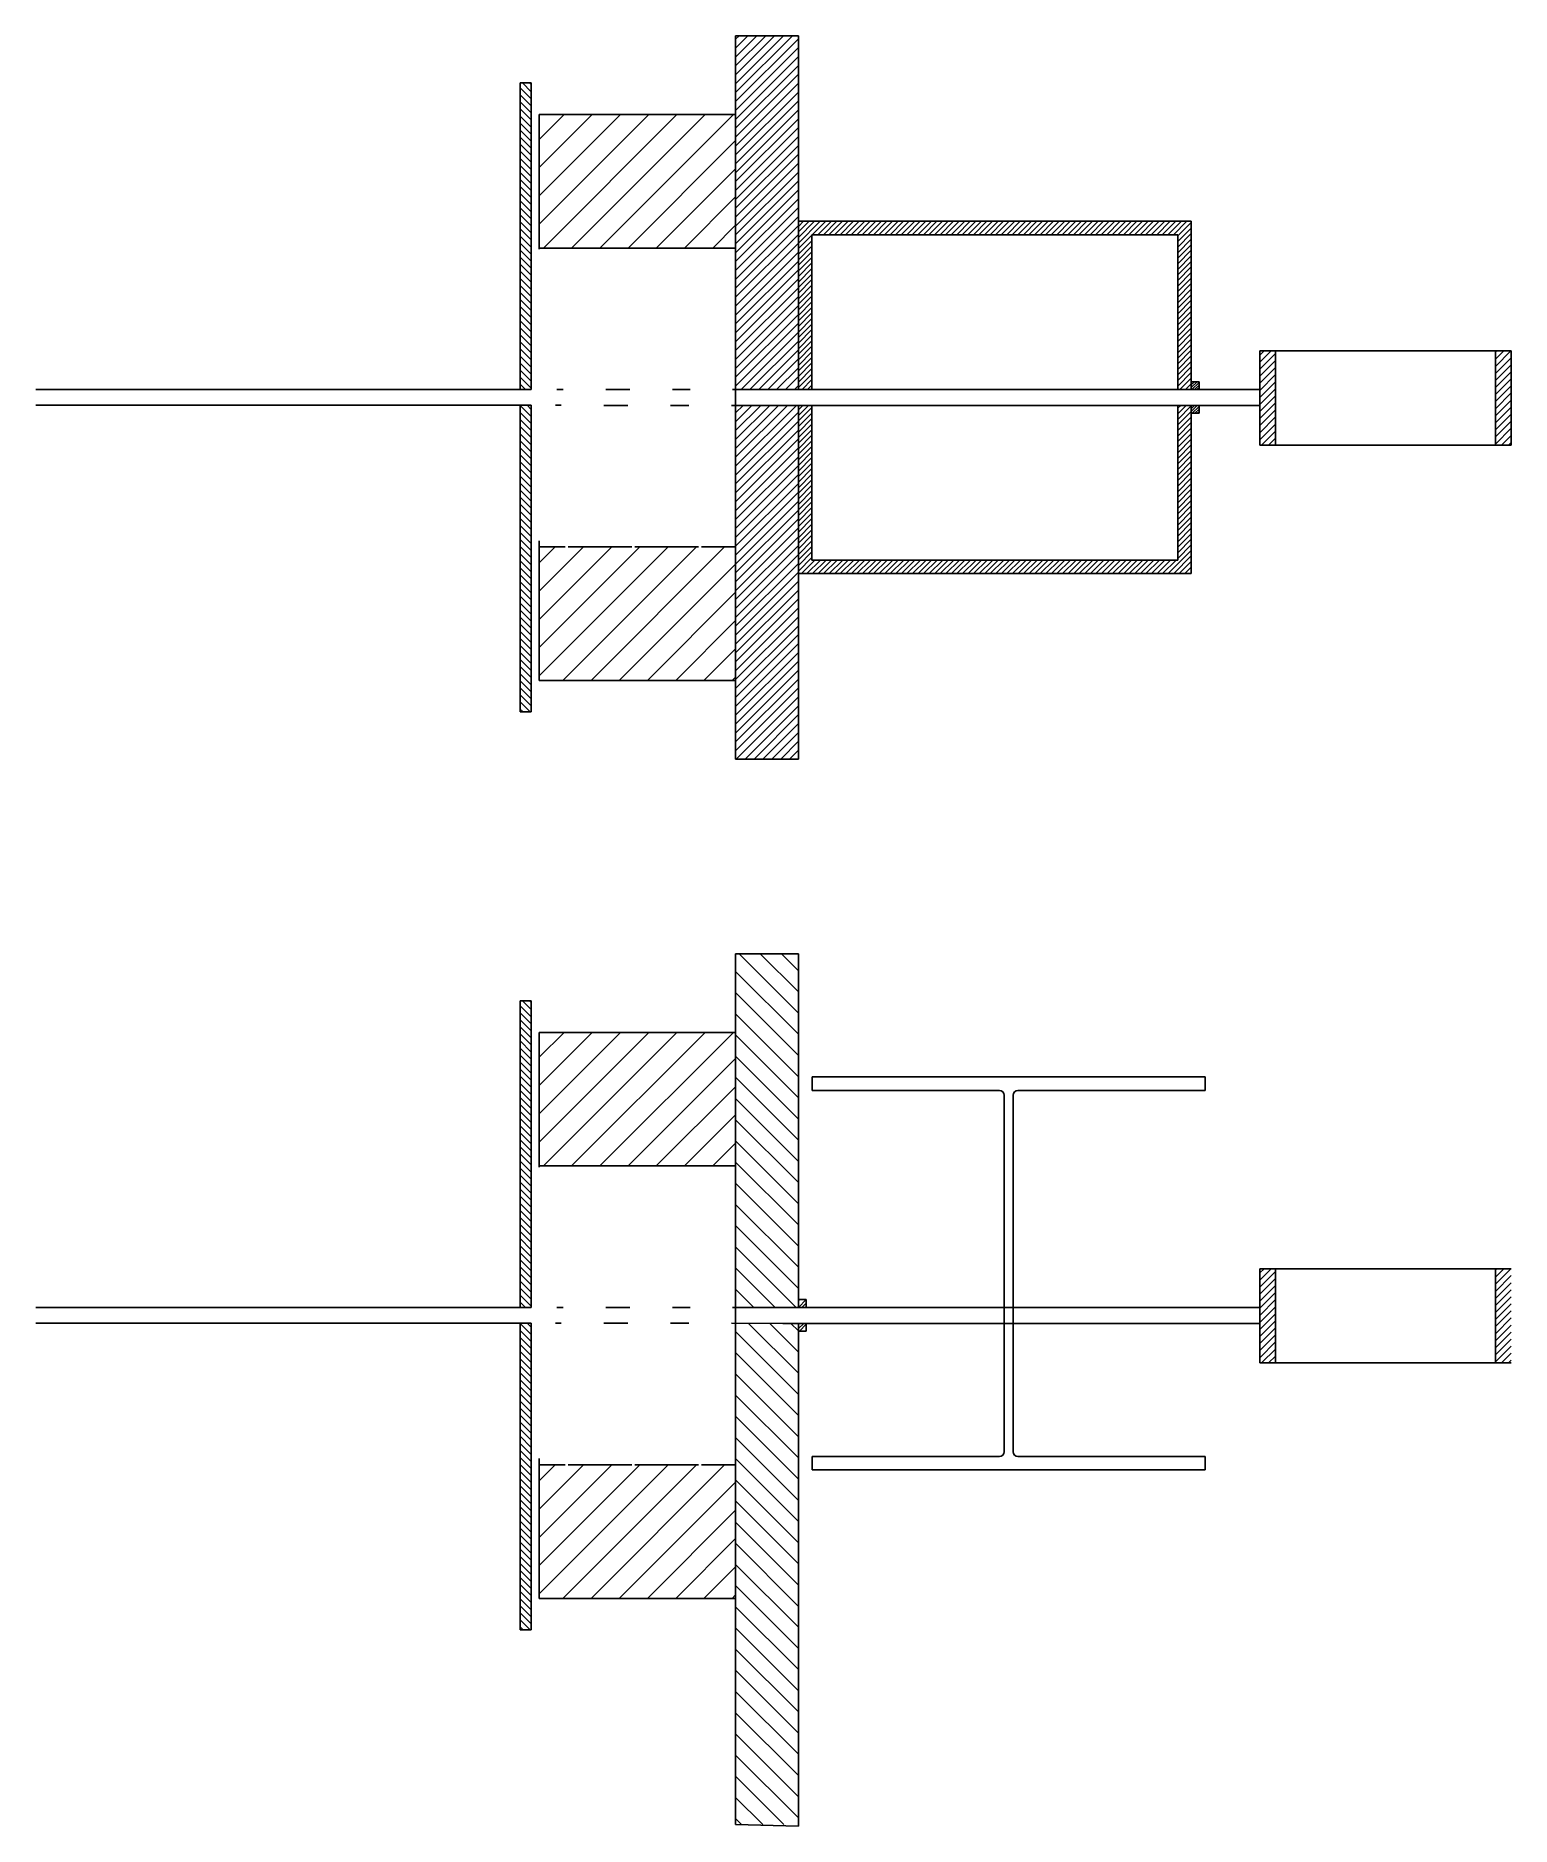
# Model space of a CAD drawing. Header units: millimetres. Extents: x 746 to 16552, y -884 to 8132.
# Drawn here: x 10163 to 11102, y 1217 to 2355 of the extents above; entities that cross this region are included whole.
import ezdxf

# ---------------------------------------------------------------- set-up
doc = ezdxf.new("R2010")
doc.units = ezdxf.units.MM
doc.layers.add('AM_8', color=1, linetype='Continuous', lineweight=25)
pattern_1 = [(135, (0, -2521.86), (-2.245064, -2.245064), [])]
pattern_2 = [(45, (0, -2521.86), (-2.245064, 2.245064), [])]
pattern_3 = [(135, (0, -1938.0197), (-2.245064, -2.245064), [])]
pattern_4 = [(45, (0, -1938.0197), (-2.245064, 2.245064), [])]
pattern_5 = [(45, (0, -584.8617), (-2.8284271, 2.8284271), [])]
pattern_6 = [(45, (0, 0), (-1.76776695, 1.76776695), [])]
pattern_7 = [(45, (0, 0), (-0.84852814, 0.84852814), [])]

msp = doc.modelspace()

# ---------------------------------------------------------------- hatches: boundary and pattern name
h = msp.add_hatch()
h.set_pattern_fill('ANSI31', color=256, angle=90)
h.set_pattern_definition(pattern_3)
h.paths.add_polyline_path([(10471.737, 2130.403), (10478.737, 2130.403), (10478.737, 2325.403), (10471.737, 2325.403)])
h = msp.add_hatch()
h.set_pattern_fill('ANSI31', color=256, scale=4, style=0)
h.set_pattern_definition([(45, (-30, -1938.02), (-8.980256, 8.980256), [])])
edge = h.paths.add_edge_path(flags=0)
edge.add_arc((10543.737, 2043.868), 13.5, -94.151925, -85.848075, ccw=False)
edge.add_line((10542.76, 2030.403), (10502.307, 2030.403))
edge.add_arc((10501.33, 2043.868), 13.5, -94.151925, -85.848075, ccw=False)
edge.add_line((10500.353, 2030.403), (10483.737, 2030.403))
edge.add_line((10483.737, 2030.403), (10483.737, 1945.403))
edge.add_line((10483.737, 1945.403), (10608.737, 1945.403))
edge.add_line((10608.737, 1945.403), (10608.737, 2030.403))
edge.add_line((10608.737, 2030.403), (10587.121, 2030.403))
edge.add_arc((10586.144, 2043.868), 13.5, -94.151925, -85.848075, ccw=False)
edge.add_line((10585.166, 2030.403), (10544.714, 2030.403))
h.paths.add_polyline_path([(10483.737, 2305.403), (10483.737, 2220.403), (10608.737, 2220.403), (10608.737, 2305.403)], flags=0)
edge = h.paths.add_edge_path(flags=0)
edge.add_arc((10586.144, 2043.868), 13.5, -94.151925, -85.848075, ccw=False)
edge.add_line((10587.121, 2030.403), (10585.166, 2030.403))
edge = h.paths.add_edge_path(flags=0)
edge.add_arc((10501.33, 2043.868), 13.5, -94.151925, -85.848075, ccw=False)
edge.add_line((10502.307, 2030.403), (10500.353, 2030.403))
edge = h.paths.add_edge_path(flags=0)
edge.add_arc((10543.737, 2043.868), 13.5, -94.151925, -85.848075, ccw=False)
edge.add_line((10544.714, 2030.403), (10542.76, 2030.403))
edge = h.paths.add_edge_path(flags=0)
edge.add_arc((10586.144, 2043.868), 13.5, -94.151925, -85.848075, ccw=False)
edge.add_line((10587.121, 2030.403), (10585.166, 2030.403))
edge = h.paths.add_edge_path(flags=0)
edge.add_arc((10501.33, 2043.868), 13.5, -94.151925, -85.848075, ccw=False)
edge.add_line((10502.307, 2030.403), (10500.353, 2030.403))
edge = h.paths.add_edge_path(flags=0)
edge.add_arc((10543.737, 2043.868), 13.5, -94.151925, -85.848075, ccw=False)
edge.add_line((10544.714, 2030.403), (10542.76, 2030.403))
h = msp.add_hatch()
h.set_pattern_fill('ANSI31', color=256)
h.set_pattern_definition(pattern_4)
h.paths.add_polyline_path([(10952.301, 2155.033), (10942.301, 2155.033), (10942.301, 2136.194), (10942.301, 2130.403), (10942.296, 2120.19), (10942.258, 2120.19), (10942.301, 2115.403), (10942.301, 2095.101), (10952.301, 2095.101)])
h = msp.add_hatch()
h.set_pattern_fill('ANSI31', color=256)
h.set_pattern_definition(pattern_4)
h.paths.add_polyline_path([(11102.278, 2155.033), (11092.278, 2155.033), (11092.278, 2095.101), (11102.278, 2095.101)])
h = msp.add_hatch()
h.set_pattern_fill('ANSI31', color=256, angle=90)
h.set_pattern_definition(pattern_3)
h.paths.add_polyline_path([(10478.737, 2120.403), (10471.737, 2120.403), (10471.737, 1925.403), (10478.737, 1925.403)])
h = msp.add_hatch()
h.set_pattern_fill('ANSI31', color=256, scale=3, angle=90)
h.set_pattern_definition([(135, (0, -1168.702), (-6.735192, -6.735192), [])])
h.paths.add_polyline_path([(10648.737, 1501.261), (10648.737, 1536.479), (10638.737, 1536.479), (10608.737, 1536.492), (10608.737, 1511.261), (10608.737, 1339.771), (10608.737, 1217.671), (10645.897, 1217.671, 0.41421356), (10648.897, 1220.671), (10648.897, 1339.771)])
h.paths.add_polyline_path([(10648.737, 1771.563), (10608.737, 1771.563), (10608.737, 1721.563), (10608.737, 1546.563), (10638.737, 1546.563), (10648.737, 1546.563), (10648.737, 1551.563)])
h = msp.add_hatch()
h.set_pattern_fill('ANSI31', color=256, angle=90)
h.set_pattern_definition(pattern_1)
h.paths.add_polyline_path([(10471.737, 1546.563), (10478.737, 1546.563), (10478.737, 1741.563), (10471.737, 1741.563)])
h = msp.add_hatch()
h.set_pattern_fill('ANSI31', color=256, scale=4, style=0)
h.set_pattern_definition([(45, (-30, -2521.86), (-8.980256, 8.980256), [])])
edge = h.paths.add_edge_path(flags=0)
edge.add_arc((10543.737, 1460.028), 13.5, -94.151925, -85.848075, ccw=False)
edge.add_line((10542.76, 1446.563), (10502.307, 1446.563))
edge.add_arc((10501.33, 1460.028), 13.5, -94.151925, -85.848075, ccw=False)
edge.add_line((10500.353, 1446.563), (10483.737, 1446.563))
edge.add_line((10483.737, 1446.563), (10483.737, 1361.563))
edge.add_line((10483.737, 1361.563), (10608.737, 1361.563))
edge.add_line((10608.737, 1361.563), (10608.737, 1446.563))
edge.add_line((10608.737, 1446.563), (10587.121, 1446.563))
edge.add_arc((10586.144, 1460.028), 13.5, -94.151925, -85.848075, ccw=False)
edge.add_line((10585.166, 1446.563), (10544.714, 1446.563))
h.paths.add_polyline_path([(10483.737, 1721.563), (10483.737, 1636.563), (10608.737, 1636.563), (10608.737, 1721.563)], flags=0)
edge = h.paths.add_edge_path(flags=0)
edge.add_arc((10586.144, 1460.028), 13.5, -94.151925, -85.848075, ccw=False)
edge.add_line((10587.121, 1446.563), (10585.166, 1446.563))
edge = h.paths.add_edge_path(flags=0)
edge.add_arc((10501.33, 1460.028), 13.5, -94.151925, -85.848075, ccw=False)
edge.add_line((10502.307, 1446.563), (10500.353, 1446.563))
edge = h.paths.add_edge_path(flags=0)
edge.add_arc((10543.737, 1460.028), 13.5, -94.151925, -85.848075, ccw=False)
edge.add_line((10544.714, 1446.563), (10542.76, 1446.563))
edge = h.paths.add_edge_path(flags=0)
edge.add_arc((10586.144, 1460.028), 13.5, -94.151925, -85.848075, ccw=False)
edge.add_line((10587.121, 1446.563), (10585.166, 1446.563))
edge = h.paths.add_edge_path(flags=0)
edge.add_arc((10501.33, 1460.028), 13.5, -94.151925, -85.848075, ccw=False)
edge.add_line((10502.307, 1446.563), (10500.353, 1446.563))
edge = h.paths.add_edge_path(flags=0)
edge.add_arc((10543.737, 1460.028), 13.5, -94.151925, -85.848075, ccw=False)
edge.add_line((10544.714, 1446.563), (10542.76, 1446.563))
h = msp.add_hatch()
h.set_pattern_fill('ANSI31', color=256)
h.set_pattern_definition(pattern_2)
h.paths.add_polyline_path([(10952.301, 1571.193), (10942.301, 1571.193), (10942.301, 1552.354), (10942.301, 1546.563), (10942.296, 1536.35), (10942.258, 1536.35), (10942.301, 1531.563), (10942.301, 1511.261), (10952.301, 1511.261)])
h = msp.add_hatch()
h.set_pattern_fill('ANSI31', color=256)
h.set_pattern_definition(pattern_2)
h.paths.add_polyline_path([(11102.278, 1571.193), (11092.278, 1571.193), (11092.278, 1511.261), (11102.278, 1511.261)])
h = msp.add_hatch()
h.set_pattern_fill('ANSI32', color=256, scale=0.5)
h.set_pattern_definition([(45, (0, -2521.86), (-3.367596, 3.367596), []), (45, (2.245, -2521.86), (-3.367596, 3.367596), [])])
h.paths.add_polyline_path([(10653.737, 1551.563), (10648.737, 1551.563), (10648.737, 1546.563), (10653.737, 1546.563)])
h.paths.add_polyline_path([(10653.737, 1536.479), (10648.737, 1536.479), (10648.737, 1531.479), (10653.737, 1531.479)])
h = msp.add_hatch()
h.set_pattern_fill('ANSI31', color=256, angle=90)
h.set_pattern_definition(pattern_1)
h.paths.add_polyline_path([(10478.737, 1536.563), (10471.737, 1536.563), (10471.737, 1341.563), (10478.737, 1341.563)])
at = {"layer": 'AM_8'}
h = msp.add_hatch(dxfattribs=at)
h.set_pattern_fill('_U', color=0, scale=4, angle=45, style=0, pattern_type=0)
h.set_pattern_definition(pattern_5)
h.paths.add_polyline_path([(10648.737, 2130.403), (10648.737, 2355.403), (10608.737, 2355.403), (10608.737, 2220.403), (10608.737, 2216.889), (10608.737, 2130.403)])
at = {"layer": 'AM_8', "true_color": 0xf1eb1f}
h = msp.add_hatch(dxfattribs=at)
h.set_pattern_fill('_U', color=2, scale=2.5, angle=45, style=0, pattern_type=0)
h.set_pattern_definition(pattern_6)
h.paths.add_polyline_path([(10890.137, 2130.403), (10898.737, 2130.403), (10898.737, 2237.42), (10648.737, 2237.42), (10648.737, 2130.403), (10657.337, 2130.403), (10657.337, 2228.82), (10890.137, 2228.82)])
at = {"layer": 'AM_8'}
h = msp.add_hatch(dxfattribs=at)
h.set_pattern_fill('_U', color=256, scale=1.2, angle=45, style=0, pattern_type=0)
h.set_pattern_definition(pattern_7)
h.paths.add_polyline_path([(10898.737, 2135.403), (10898.737, 2130.403), (10903.686, 2130.403), (10903.686, 2135.403)])
h = msp.add_hatch(dxfattribs=at)
h.set_pattern_fill('_U', color=0, scale=4, angle=45, style=0, pattern_type=0)
h.set_pattern_definition(pattern_5)
h.paths.add_polyline_path([(10648.737, 1895.403), (10648.737, 2120.32), (10638.737, 2120.32), (10608.737, 2120.333), (10608.737, 1895.403)])
at = {"layer": 'AM_8', "true_color": 0xf1eb1f}
h = msp.add_hatch(dxfattribs=at)
h.set_pattern_fill('_U', color=2, scale=2.5, angle=45, style=0, pattern_type=0)
h.set_pattern_definition(pattern_6)
h.paths.add_polyline_path([(10890.137, 2120.333), (10898.737, 2120.333), (10898.737, 2013.316), (10648.737, 2013.316), (10648.737, 2120.333), (10657.337, 2120.333), (10657.337, 2021.916), (10890.137, 2021.916)])
at = {"layer": 'AM_8'}
h = msp.add_hatch(dxfattribs=at)
h.set_pattern_fill('_U', color=256, scale=1.2, angle=45, style=0, pattern_type=0)
h.set_pattern_definition(pattern_7)
h.paths.add_polyline_path([(10898.737, 2115.333), (10903.686, 2115.333), (10903.686, 2120.207), (10898.737, 2120.209)])

# ---------------------------------------------------------------- linework, layer by layer
for p, q in [((10608.737, 2305.403), (10608.737, 2355.403)), ((10608.737, 2355.403), (10648.737, 2355.403)), ((10648.737, 2355.403), (10648.737, 2130.403)), ((10478.737, 2325.403), (10471.737, 2325.403)), ((10471.737, 2325.403), (10471.737, 2130.403)), ((10478.737, 2325.403), (10478.737, 2130.403)), ((10608.737, 2305.403), (10483.737, 2305.403)), ((10483.737, 2305.403), (10483.737, 2219.747)), ((10608.737, 2130.403), (10608.737, 2305.403)), ((10608.737, 2165.706), (10608.737, 2255.035)), ((10648.737, 2237.42), (10648.737, 2130.403)), ((10657.337, 2237.42), (10648.737, 2237.42)), ((10657.337, 2237.42), (10890.137, 2237.42)), ((10890.137, 2237.42), (10898.737, 2237.42)), ((10898.737, 2237.42), (10898.737, 2130.403)), ((10657.337, 2228.82), (10657.337, 2130.403)), ((10657.337, 2228.82), (10890.137, 2228.82)), ((10890.137, 2228.82), (10890.137, 2130.403)), ((10608.737, 2220.403), (10483.737, 2220.403)), ((10608.737, 2130.403), (10608.737, 2220.403)), ((10608.737, 2130.403), (10608.737, 2220.403)), ((10608.737, 2165.706), (10608.737, 2155.706)), ((10608.737, 2130.403), (10608.737, 2155.706)), ((11092.301, 2155.033), (10942.301, 2155.033)), ((10942.301, 2155.033), (10942.301, 2136.194)), ((10952.301, 2155.033), (10952.301, 2095.101)), ((11092.278, 2155.033), (11092.278, 2095.101)), ((11092.278, 2155.033), (11102.278, 2155.033)), ((11102.278, 2155.033), (11102.278, 2095.101)), ((10163.457, 2130.403), (10478.737, 2130.403)), ((10494.975, 2130.403), (10498.973, 2130.403)), ((10526.201, 2130.403), (10541.38, 2130.403)), ((10568.607, 2130.403), (10579.789, 2130.403)), ((10606.882, 2130.403), (10638.737, 2130.403)), ((10608.737, 2130.403), (10608.737, 2120.333)), ((10638.737, 2130.403), (10678.737, 2130.403)), ((10648.737, 2130.403), (10648.737, 2135.403)), ((10678.737, 2130.403), (10942.301, 2130.403)), ((10898.737, 2135.403), (10903.737, 2135.403)), ((10903.686, 2135.403), (10903.686, 2130.403)), ((10942.301, 2130.403), (10942.296, 2120.19)), ((10942.301, 2136.194), (10942.301, 2130.403)), ((10163.457, 2120.403), (10478.737, 2120.403)), ((10471.737, 2120.403), (10471.737, 1925.403)), ((10478.737, 2120.403), (10478.737, 1925.403)), ((10494.142, 2120.382), (10497.669, 2120.38)), ((10524.895, 2120.368), (10540.074, 2120.362)), ((10567.3, 2120.35), (10578.953, 2120.345)), ((10606.045, 2120.334), (10638.737, 2120.32)), ((10608.737, 2095.101), (10608.737, 2120.333)), ((10638.737, 2120.32), (10678.737, 2120.32)), ((10648.737, 2120.32), (10648.737, 2085.101)), ((10648.737, 2120.32), (10648.737, 2115.32)), ((10648.737, 2120.32), (10648.737, 1996.02)), ((10657.337, 2021.916), (10657.337, 2120.333)), ((10657.337, 2120.32), (10657.337, 2118.32)), ((10678.737, 2120.303), (10942.258, 2120.19)), ((10890.137, 2021.916), (10890.137, 2120.333)), ((10890.137, 2120.212), (10890.137, 2118.32)), ((10898.737, 2013.316), (10898.737, 2120.333)), ((10903.686, 2115.333), (10903.686, 2120.333)), ((10942.301, 2115.403), (10942.258, 2120.19)), ((10898.737, 2115.333), (10903.737, 2115.333)), ((10942.301, 2115.403), (10942.301, 2095.101)), ((10608.737, 1923.611), (10608.737, 2095.101)), ((10648.737, 2085.101), (10648.737, 1895.403)), ((10942.301, 2095.101), (11102.278, 2095.101)), ((10483.737, 2034.276), (10483.737, 2030.403)), ((10483.737, 2034.276), (10483.737, 1945.403)), ((10483.737, 2030.403), (10500.353, 2030.403)), ((10502.307, 2030.403), (10542.76, 2030.403)), ((10544.714, 2030.403), (10585.166, 2030.403)), ((10587.121, 2030.403), (10608.737, 2030.403)), ((10657.337, 2021.916), (10890.137, 2021.916)), ((10657.337, 2013.316), (10648.737, 2013.316)), ((10657.337, 2013.316), (10890.137, 2013.316)), ((10890.137, 2013.316), (10898.737, 2013.316)), ((10648.737, 1996.02), (10648.737, 1987.42)), ((10483.737, 1945.403), (10608.737, 1945.403)), ((10608.737, 1945.403), (10608.737, 1895.403)), ((10471.737, 1925.403), (10478.737, 1925.403)), ((10608.737, 1923.611), (10608.737, 1895.403)), ((10608.737, 1895.403), (10648.737, 1895.403)), ((10608.737, 1721.563), (10608.737, 1771.563)), ((10608.737, 1771.563), (10648.737, 1771.563)), ((10648.737, 1771.563), (10648.737, 1546.563)), ((10478.737, 1741.563), (10471.737, 1741.563)), ((10471.737, 1741.563), (10471.737, 1546.563)), ((10478.737, 1741.563), (10478.737, 1546.563)), ((10608.737, 1721.563), (10483.737, 1721.563)), ((10483.737, 1721.563), (10483.737, 1635.907)), ((10608.737, 1546.563), (10608.737, 1721.563)), ((10666.097, 1693.205), (10657.497, 1693.205)), ((10657.497, 1693.205), (10657.497, 1684.605)), ((10907.497, 1693.205), (10666.097, 1693.205)), ((10907.497, 1693.205), (10907.497, 1684.605)), ((10776.597, 1684.605), (10657.497, 1684.605)), ((10779.597, 1681.605), (10779.597, 1568.205)), ((10785.397, 1681.605), (10785.397, 1568.205)), ((10907.497, 1684.605), (10788.397, 1684.605)), ((10608.737, 1581.866), (10608.737, 1671.194)), ((10608.737, 1636.563), (10483.737, 1636.563)), ((10608.737, 1546.563), (10608.737, 1636.563)), ((10608.737, 1546.563), (10608.737, 1636.563)), ((10608.737, 1581.866), (10608.737, 1571.866)), ((10608.737, 1546.563), (10608.737, 1571.866)), ((10779.597, 1454.805), (10779.597, 1568.205)), ((10785.397, 1454.805), (10785.397, 1568.205)), ((11092.301, 1571.193), (10942.301, 1571.193)), ((10942.301, 1571.193), (10942.301, 1552.354)), ((10952.301, 1571.193), (10952.301, 1511.261)), ((11092.278, 1571.193), (11092.278, 1511.261)), ((11092.278, 1571.193), (11102.278, 1571.193)), ((10648.737, 1546.563), (10648.737, 1551.563)), ((10648.737, 1551.563), (10653.737, 1551.563)), ((10653.737, 1551.563), (10653.737, 1546.563)), ((10942.301, 1552.354), (10942.301, 1546.563)), ((10163.457, 1546.563), (10478.737, 1546.563)), ((10494.975, 1546.563), (10498.973, 1546.563)), ((10526.201, 1546.563), (10541.38, 1546.563)), ((10568.607, 1546.563), (10579.789, 1546.563)), ((10606.882, 1546.563), (10638.737, 1546.563)), ((10608.737, 1546.563), (10608.737, 1536.492)), ((10638.737, 1546.563), (10678.737, 1546.563)), ((10678.737, 1546.563), (10942.301, 1546.563)), ((10942.301, 1546.563), (10942.296, 1536.35)), ((10163.457, 1536.563), (10478.737, 1536.563)), ((10471.737, 1536.563), (10471.737, 1341.563)), ((10478.737, 1536.563), (10478.737, 1341.563)), ((10494.142, 1536.541), (10497.669, 1536.54)), ((10524.895, 1536.528), (10540.074, 1536.522)), ((10567.3, 1536.51), (10578.953, 1536.505)), ((10606.045, 1536.493), (10638.737, 1536.479)), ((10608.737, 1511.261), (10608.737, 1536.492)), ((10638.737, 1536.479), (10678.737, 1536.479)), ((10648.737, 1536.479), (10648.737, 1501.261)), ((10648.737, 1536.479), (10648.737, 1531.479)), ((10648.737, 1531.479), (10653.737, 1531.479)), ((10653.737, 1531.479), (10653.737, 1536.479)), ((10678.737, 1536.462), (10942.258, 1536.35)), ((10942.301, 1531.563), (10942.258, 1536.35)), ((10942.301, 1531.563), (10942.301, 1511.261)), ((10608.737, 1339.771), (10608.737, 1511.261)), ((10942.301, 1511.261), (11102.278, 1511.261)), ((10648.737, 1501.261), (10648.737, 1339.771)), ((10483.737, 1450.436), (10483.737, 1446.563)), ((10483.737, 1450.436), (10483.737, 1361.563)), ((10483.737, 1446.563), (10500.353, 1446.563)), ((10502.307, 1446.563), (10542.76, 1446.563)), ((10544.714, 1446.563), (10585.166, 1446.563)), ((10587.121, 1446.563), (10608.737, 1446.563)), ((10776.597, 1451.805), (10657.497, 1451.805)), ((10657.497, 1443.205), (10657.497, 1451.805)), ((10907.497, 1451.805), (10788.397, 1451.805)), ((10907.497, 1451.805), (10907.497, 1443.205)), ((10666.097, 1443.205), (10657.497, 1443.205)), ((10907.497, 1443.205), (10666.097, 1443.205)), ((10483.737, 1361.563), (10608.737, 1361.563)), ((10471.737, 1341.563), (10478.737, 1341.563)), ((10608.737, 1339.771), (10608.737, 1217.671)), ((10648.737, 1339.771), (10648.737, 1216.651)), ((10648.737, 1216.651), (10608.737, 1217.671))]:
    msp.add_line(p, q)
for centre, start, end in [((10776.597, 1681.605), 0, 90), ((10788.397, 1681.605), 90, 180), ((10776.597, 1454.805), 270, 0), ((10788.397, 1454.805), 180, 270)]:
    msp.add_arc(centre, 3, start, end)

doc.saveas('drawing.dxf')
